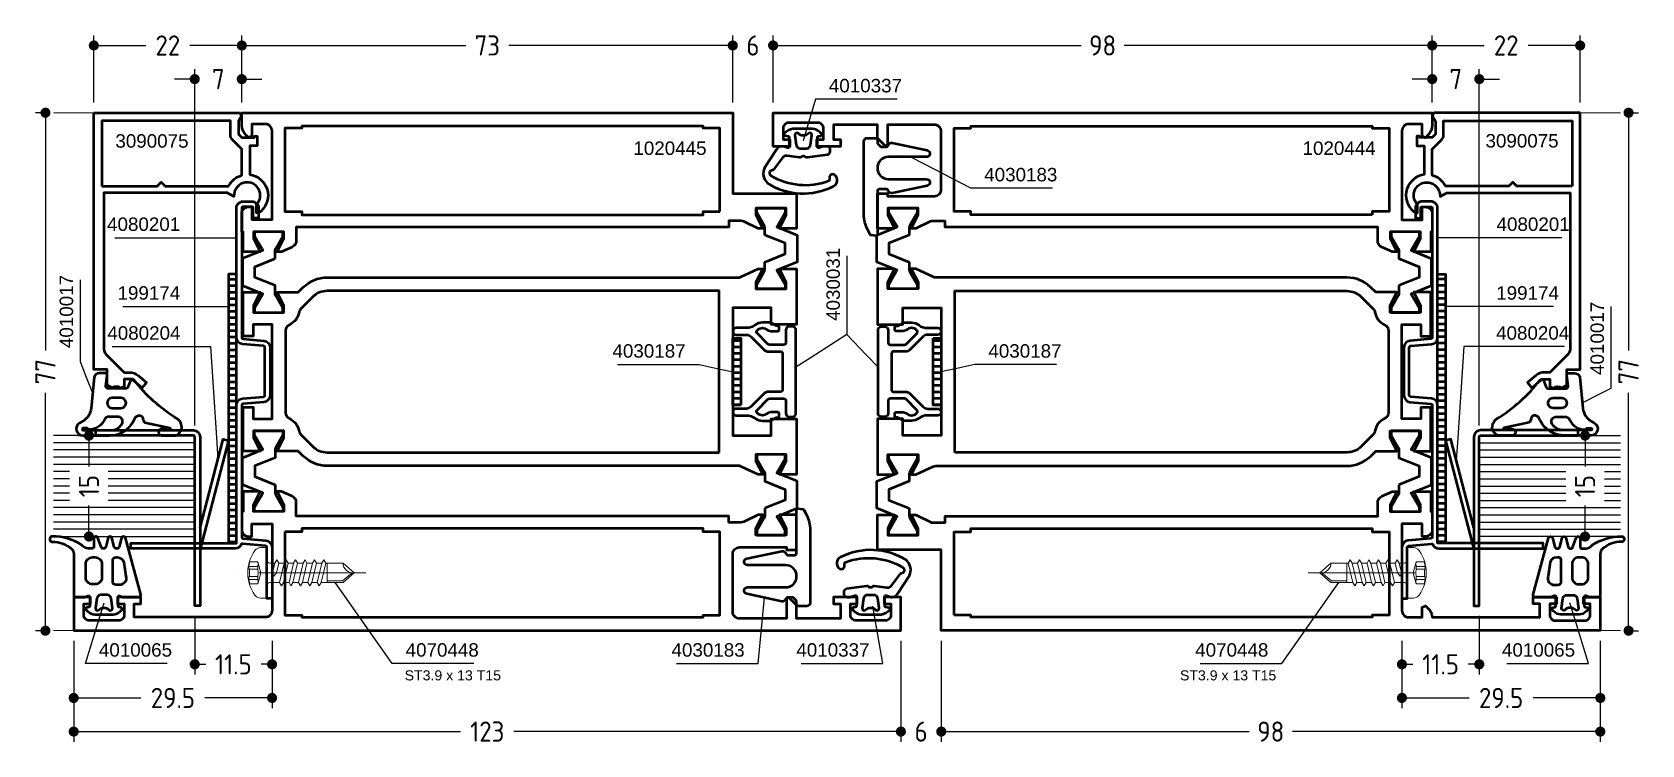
# Model space of a CAD drawing. Header units: millimetres. Extents: x 54 to 293, y 130 to 236.
import ezdxf

# ---------------------------------------------------------------- set-up
doc = ezdxf.new("R2010")
doc.units = ezdxf.units.MM
doc.linetypes.add('CENTER', pattern=[50.8, 31.75, -6.35, 6.35, -6.35])
doc.linetypes.add('HIDDEN', pattern=[9.525, 6.35, -3.175])
for name, color, linetype, lineweight in [('AM_5', 3, 'Continuous', 25), ('AM_C', 50, 'Continuous', 50), ('AM_S', 80, 'Continuous', 50), ('Cent3', 70, 'CENTER', 18), ('CHide4', 10, 'HIDDEN', 13), ('Cont2', 2, 'Continuous', 25), ('Cont3', 70, 'Continuous', 18), ('Cont4', 10, 'Continuous', 13)]:
    doc.layers.add(name, color=color, linetype=linetype, lineweight=lineweight)
doc.styles.add('HBS_DIMTEXTSTYLE', font='isocp.shx')
doc.styles.add('SWISSL', font='swissl.ttf')
doc.dimstyles.new('Konstruktionsschnitt 1-1$0', dxfattribs={"dimscale": 0, "dimtxt": 3, "dimasz": 1.5, "dimexe": 1.5, "dimexo": 1.5, "dimgap": 1.5, "dimtad": 0, "dimdsep": 46, "dimtxsty": 'HBS_DIMTEXTSTYLE', "dimblk": 'PUNKT', "dimcen": 0, "dimclrd": 3, "dimclre": 3, "dimclrt": 2, "dimadec": 1, "dimazin": 2, "dimtfac": 0.7, "dimtofl": 0, "dimtmove": 0, "dimatfit": 3, "dimfxl": 0, "dimtolj": 1, "dimtzin": 0, "dimarcsym": 0})

msp = doc.modelspace()

# ---------------------------------------------------------------- texts
at = {"layer": 'AM_5', "color": 2, "char_height": 2, "style": 'SWISSL'}
for s, insert, attachment_point in [('3090075', (65.89, 221.154), 1), ('3090075', (280.49, 219.154), 9), ('1020445', (153.79, 218.054), 9), ('1020444', (253.29, 218.054), 9)]:
    msp.add_mtext(s, dxfattribs=dict(at, insert=insert, attachment_point=attachment_point))

# ---------------------------------------------------------------- blocks, each defined once
blk = doc.blocks.new('*U26', base_point=(43.9, 167.94))
for p, q in [((43.9, 181.87), (22.9, 181.87)), ((43.9, 180.8), (22.9, 180.8)), ((43.9, 179.73), (22.9, 179.73)), ((43.9, 178.66), (22.9, 178.66)), ((25.29, 177.59), (22.9, 177.59)), ((43.9, 177.59), (31.04, 177.59)), ((25.29, 176.51), (22.9, 176.51)), ((25.29, 175.44), (22.9, 175.44)), ((43.9, 176.51), (31.04, 176.51)), ((43.9, 175.44), (31.04, 175.44)), ((25.29, 174.37), (22.9, 174.37)), ((25.29, 173.3), (22.9, 173.3)), ((43.9, 174.37), (31.04, 174.37)), ((43.9, 173.3), (31.04, 173.3)), ((43.9, 172.23), (22.9, 172.23)), ((43.9, 171.16), (22.9, 171.16)), ((43.9, 170.09), (22.9, 170.09)), ((43.9, 169.01), (22.9, 169.01))]:
    blk.add_line(p, q)
blk.add_lwpolyline([(22.9, 167.94), (43.9, 167.94), (43.9, 182.94), (22.9, 182.94)])
blk = doc.blocks.new('WS4070448')
at = {"layer": 'Cent3', "ltscale": 0.5}
blk.add_line((8.05, -14.4), (8.07, 4.66), dxfattribs=at)
at = {"layer": 'CHide4', "ltscale": 0.3}
for p, q in [((7.1, 1.69), (7.1, 3.08)), ((7.51, 1.69), (7.51, 2.97)), ((8.63, 1.69), (8.63, 2.97)), ((9.04, 1.69), (9.04, 3.08))]:
    blk.add_line(p, q, dxfattribs=at)
for points in [[(6.42, 2.92), (6.42, 1.69)], [(9.72, 2.92), (9.72, 1.69)], [(6.42, 1.69), (8.07, 1.25)], [(9.72, 1.69), (8.07, 1.25)]]:
    blk.add_lwpolyline(points, dxfattribs=at)
for centre, radius, start, end in [((6.48, 4.2), 1.28, 267.2848, 298.8872), ((8.07, 5.85), 2.94, 250.6988, 289.3012), ((9.66, 4.2), 1.28, 241.1128, 272.7152), ((6.76, 2.85), 1.21, 253.6643, 286.3357), ((8.07, 11.78), 10.13, 264.4948, 275.5052), ((9.38, 2.85), 1.21, 253.6643, 286.3357)]:
    blk.add_arc(centre, radius, start, end, dxfattribs=at)
at = {"layer": 'Cont4'}
for p, q in [((6.62, -8.64), (6.62, -11)), ((6.62, -8.64), (9.52, -8.64)), ((9.52, -11), (9.52, -8.64)), ((6.62, -11), (8.07, -12.64)), ((8.07, -12.64), (9.52, -11))]:
    blk.add_line(p, q, dxfattribs=at)
blk.add_lwpolyline([(11.39, 2.11, 0.314856), (4.74, 2.11, 0.244912), (4.32, 1.29), (4.32, 0.36), (11.82, 0.36), (11.82, 1.29, 0.244912), (11.39, 2.11, 0.138291)], format="xyb", dxfattribs=at)
for points in [[(6.12, -1.14), (6.62, -1.43), (8.07, -1.08), (8.57, -0.71), (8.07, -0.51), (6.62, -0.85)], [(6.12, -2.54), (6.62, -2.83), (9.52, -2.14), (10.02, -1.85), (9.52, -1.56), (6.62, -2.25)], [(6.12, -3.94), (6.62, -4.23), (9.52, -3.54), (10.02, -3.25), (9.52, -2.96), (6.62, -3.65)], [(6.12, -5.34), (6.62, -5.63), (9.52, -4.94), (10.02, -4.65), (9.52, -4.36), (6.62, -5.05)], [(6.12, -6.74), (6.62, -7.03), (9.52, -6.34), (10.02, -6.05), (9.52, -5.76), (6.62, -6.45)], [(6.12, -8.14), (6.62, -8.43), (9.52, -7.74), (10.02, -7.45), (9.52, -7.16), (6.62, -7.85)]]:
    blk.add_lwpolyline(points, close=True, dxfattribs=at)
for points in [[(6.62, -0.14), (6.62, -0.85)], [(6.62, -1.43), (6.62, -1.85)], [(6.62, -1.43), (6.62, -2.25)], [(6.62, -1.43), (6.62, -2.25)], [(9.52, -0.14), (9.52, -1.56)], [(9.52, -2.14), (9.52, -2.96)], [(6.62, -2.83), (6.62, -3.65)], [(6.62, -4.23), (6.62, -5.05)], [(9.52, -3.54), (9.52, -4.36)], [(6.62, -5.63), (6.62, -6.45)], [(6.62, -7.03), (6.62, -7.85)], [(9.52, -4.94), (9.52, -5.76)], [(9.52, -6.34), (9.52, -7.16)], [(6.62, -8.43), (6.62, -8.64)], [(9.27, -8.64), (9.27, -10.89), (8.1, -12.28)], [(9.52, -7.74), (9.52, -8.64)], [(9.52, -9.14), (9.52, -9.96)], [(6.62, -9.83), (6.62, -10.65)]]:
    blk.add_lwpolyline(points, dxfattribs=at)
for centre, radius, start, end in [((6.12, -0.14), 0.5, 0, 90), ((10.02, -0.14), 0.5, 90, 180), ((6.61, -12.47), 1.47, 353.4244, 89.6688)]:
    blk.add_arc(centre, radius, start, end, dxfattribs=at)
blk = doc.blocks.new('PUNKT')
at = {"color": 0, "linetype": 'Continuous'}
blk.add_line((-0.5, 0), (-1, 0), dxfattribs=at)
at = {"color": 0, "linetype": 'Continuous', "const_width": 0.5}
blk.add_lwpolyline([(-0.25, 0, 1), (0.25, 0, 1)], format="xyb", close=True, dxfattribs=at)
blk = doc.blocks.new('*D27')
at = {"layer": 'AM_5', "color": 3, "lineweight": -2, "transparency": 16777216}
for p, q in [((268.69, 149.55), (268.69, 140.85)), ((257.19, 145.85), (257.19, 140.85)), ((258.69, 142.35), (258.83, 142.35)), ((267.19, 142.35), (267.05, 142.35))]:
    blk.add_line(p, q, dxfattribs=at)
at = {"layer": 'AM_5', "color": 3, "lineweight": -2, "transparency": 16777216, "xscale": 1.5, "yscale": 1.5, "zscale": 1.5, "rotation": 180}
blk.add_blockref('PUNKT', (257.19, 142.35), dxfattribs=at)
at = {"layer": 'AM_5', "color": 3, "lineweight": -2, "transparency": 16777216, "xscale": 1.5, "yscale": 1.5, "zscale": 1.5}
blk.add_blockref('PUNKT', (268.69, 142.35), dxfattribs=at)
at = {"layer": 'AM_5', "color": 2, "transparency": 16777216, "insert": (262.94, 142.35), "char_height": 3, "attachment_point": 5, "style": 'HBS_DIMTEXTSTYLE'}
blk.add_mtext('\\A1;11.5', dxfattribs=at)
blk = doc.blocks.new('*D28')
at = {"layer": 'AM_5', "color": 3, "lineweight": -2, "transparency": 16777216}
for p, q in [((257.19, 145.85), (257.19, 135.85)), ((286.69, 145.85), (286.69, 135.85)), ((258.69, 137.35), (267.18, 137.35)), ((285.19, 137.35), (276.7, 137.35))]:
    blk.add_line(p, q, dxfattribs=at)
at = {"layer": 'AM_5', "color": 3, "lineweight": -2, "transparency": 16777216, "xscale": 1.5, "yscale": 1.5, "zscale": 1.5, "rotation": 180}
blk.add_blockref('PUNKT', (257.19, 137.35), dxfattribs=at)
at = {"layer": 'AM_5', "color": 3, "lineweight": -2, "transparency": 16777216, "xscale": 1.5, "yscale": 1.5, "zscale": 1.5}
blk.add_blockref('PUNKT', (286.69, 137.35), dxfattribs=at)
at = {"layer": 'AM_5', "color": 2, "transparency": 16777216, "insert": (271.94, 137.35), "char_height": 3, "attachment_point": 5, "style": 'HBS_DIMTEXTSTYLE'}
blk.add_mtext('\\A1;29.5', dxfattribs=at)
blk = doc.blocks.new('*D29')
at = {"layer": 'AM_5', "color": 3, "lineweight": -2, "transparency": 16777216}
for p, q in [((188.69, 145.85), (188.69, 130.85)), ((286.69, 145.85), (286.69, 130.85)), ((190.19, 132.35), (234.48, 132.35)), ((285.19, 132.35), (240.9, 132.35))]:
    blk.add_line(p, q, dxfattribs=at)
at = {"layer": 'AM_5', "color": 3, "lineweight": -2, "transparency": 16777216, "xscale": 1.5, "yscale": 1.5, "zscale": 1.5, "rotation": 180}
blk.add_blockref('PUNKT', (188.69, 132.35), dxfattribs=at)
at = {"layer": 'AM_5', "color": 3, "lineweight": -2, "transparency": 16777216, "xscale": 1.5, "yscale": 1.5, "zscale": 1.5}
blk.add_blockref('PUNKT', (286.69, 132.35), dxfattribs=at)
at = {"layer": 'AM_5', "color": 2, "transparency": 16777216, "insert": (237.69, 132.35), "char_height": 3, "attachment_point": 5, "style": 'HBS_DIMTEXTSTYLE'}
blk.add_mtext('\\A1;98', dxfattribs=at)
blk = doc.blocks.new('*D30')
at = {"layer": 'AM_5', "color": 3, "lineweight": -2, "transparency": 16777216}
for p, q in [((182.69, 145.85), (182.69, 130.85)), ((188.69, 145.85), (188.69, 130.85)), ((181.19, 132.35), (179.69, 132.35)), ((190.19, 132.35), (191.69, 132.35))]:
    blk.add_line(p, q, dxfattribs=at)
at = {"layer": 'AM_5', "color": 3, "lineweight": -2, "transparency": 16777216, "xscale": 1.5, "yscale": 1.5, "zscale": 1.5}
blk.add_blockref('PUNKT', (182.69, 132.35), dxfattribs=at)
at = {"layer": 'AM_5', "color": 3, "lineweight": -2, "transparency": 16777216, "xscale": 1.5, "yscale": 1.5, "zscale": 1.5, "rotation": 180}
blk.add_blockref('PUNKT', (188.69, 132.35), dxfattribs=at)
at = {"layer": 'AM_5', "color": 2, "transparency": 16777216, "insert": (185.69, 132.35), "char_height": 3, "attachment_point": 5, "style": 'HBS_DIMTEXTSTYLE'}
blk.add_mtext('\\A1;6', dxfattribs=at)
blk = doc.blocks.new('*D31')
at = {"layer": 'AM_5', "color": 3, "lineweight": -2, "transparency": 16777216}
for p, q in [((59.69, 145.86), (59.69, 130.85)), ((182.69, 145.85), (182.69, 130.85)), ((61.19, 132.35), (117.23, 132.35)), ((181.19, 132.35), (125.15, 132.35))]:
    blk.add_line(p, q, dxfattribs=at)
at = {"layer": 'AM_5', "color": 3, "lineweight": -2, "transparency": 16777216, "xscale": 1.5, "yscale": 1.5, "zscale": 1.5, "rotation": 180}
blk.add_blockref('PUNKT', (59.69, 132.35), dxfattribs=at)
at = {"layer": 'AM_5', "color": 3, "lineweight": -2, "transparency": 16777216, "xscale": 1.5, "yscale": 1.5, "zscale": 1.5}
blk.add_blockref('PUNKT', (182.69, 132.35), dxfattribs=at)
at = {"layer": 'AM_5', "color": 2, "transparency": 16777216, "insert": (121.19, 132.35), "char_height": 3, "attachment_point": 5, "style": 'HBS_DIMTEXTSTYLE'}
blk.add_mtext('\\A1;123', dxfattribs=at)
blk = doc.blocks.new('*D32')
at = {"layer": 'AM_5', "color": 3, "lineweight": -2, "transparency": 16777216}
for p, q in [((261.69, 225.85), (261.69, 230.85)), ((268.69, 177.85), (268.69, 230.85)), ((260.19, 229.35), (258.69, 229.35)), ((270.19, 229.35), (271.69, 229.35))]:
    blk.add_line(p, q, dxfattribs=at)
at = {"layer": 'AM_5', "color": 3, "lineweight": -2, "transparency": 16777216, "xscale": 1.5, "yscale": 1.5, "zscale": 1.5}
blk.add_blockref('PUNKT', (261.69, 229.35), dxfattribs=at)
at = {"layer": 'AM_5', "color": 3, "lineweight": -2, "transparency": 16777216, "xscale": 1.5, "yscale": 1.5, "zscale": 1.5, "rotation": 180}
blk.add_blockref('PUNKT', (268.69, 229.35), dxfattribs=at)
at = {"layer": 'AM_5', "color": 2, "transparency": 16777216, "insert": (265.19, 229.35), "char_height": 3, "attachment_point": 5, "style": 'HBS_DIMTEXTSTYLE'}
blk.add_mtext('\\A1;7', dxfattribs=at)
blk = doc.blocks.new('*D33')
at = {"layer": 'AM_5', "color": 3, "lineweight": -2, "transparency": 16777216}
for p, q in [((261.69, 225.85), (261.69, 235.85)), ((283.69, 225.85), (283.69, 235.85)), ((263.19, 234.35), (269.41, 234.35)), ((282.19, 234.35), (275.97, 234.35))]:
    blk.add_line(p, q, dxfattribs=at)
at = {"layer": 'AM_5', "color": 3, "lineweight": -2, "transparency": 16777216, "xscale": 1.5, "yscale": 1.5, "zscale": 1.5, "rotation": 180}
blk.add_blockref('PUNKT', (261.69, 234.35), dxfattribs=at)
at = {"layer": 'AM_5', "color": 3, "lineweight": -2, "transparency": 16777216, "xscale": 1.5, "yscale": 1.5, "zscale": 1.5}
blk.add_blockref('PUNKT', (283.69, 234.35), dxfattribs=at)
at = {"layer": 'AM_5', "color": 2, "transparency": 16777216, "insert": (272.69, 234.35), "char_height": 3, "attachment_point": 5, "style": 'HBS_DIMTEXTSTYLE'}
blk.add_mtext('\\A1;22', dxfattribs=at)
blk = doc.blocks.new('*D34')
at = {"layer": 'AM_5', "color": 3, "lineweight": -2, "transparency": 16777216}
for p, q in [((163.69, 225.85), (163.69, 235.85)), ((261.69, 225.85), (261.69, 235.85)), ((165.19, 234.35), (209.48, 234.35)), ((260.19, 234.35), (215.9, 234.35))]:
    blk.add_line(p, q, dxfattribs=at)
at = {"layer": 'AM_5', "color": 3, "lineweight": -2, "transparency": 16777216, "xscale": 1.5, "yscale": 1.5, "zscale": 1.5, "rotation": 180}
blk.add_blockref('PUNKT', (163.69, 234.35), dxfattribs=at)
at = {"layer": 'AM_5', "color": 3, "lineweight": -2, "transparency": 16777216, "xscale": 1.5, "yscale": 1.5, "zscale": 1.5}
blk.add_blockref('PUNKT', (261.69, 234.35), dxfattribs=at)
at = {"layer": 'AM_5', "color": 2, "transparency": 16777216, "insert": (212.69, 234.35), "char_height": 3, "attachment_point": 5, "style": 'HBS_DIMTEXTSTYLE'}
blk.add_mtext('\\A1;98', dxfattribs=at)
blk = doc.blocks.new('*D35')
at = {"layer": 'AM_5', "color": 3, "lineweight": -2, "transparency": 16777216}
for p, q in [((157.69, 225.85), (157.69, 235.85)), ((163.69, 225.85), (163.69, 235.85)), ((156.19, 234.35), (154.69, 234.35)), ((165.19, 234.35), (166.69, 234.35))]:
    blk.add_line(p, q, dxfattribs=at)
at = {"layer": 'AM_5', "color": 3, "lineweight": -2, "transparency": 16777216, "xscale": 1.5, "yscale": 1.5, "zscale": 1.5}
blk.add_blockref('PUNKT', (157.69, 234.35), dxfattribs=at)
at = {"layer": 'AM_5', "color": 3, "lineweight": -2, "transparency": 16777216, "xscale": 1.5, "yscale": 1.5, "zscale": 1.5, "rotation": 180}
blk.add_blockref('PUNKT', (163.69, 234.35), dxfattribs=at)
at = {"layer": 'AM_5', "color": 2, "transparency": 16777216, "insert": (160.69, 234.35), "char_height": 3, "attachment_point": 5, "style": 'HBS_DIMTEXTSTYLE'}
blk.add_mtext('\\A1;6', dxfattribs=at)
blk = doc.blocks.new('*D36')
at = {"layer": 'AM_5', "color": 3, "lineweight": -2, "transparency": 16777216}
for p, q in [((84.69, 225.86), (84.69, 235.85)), ((157.69, 225.85), (157.69, 235.85)), ((86.19, 234.35), (117.98, 234.35)), ((156.19, 234.35), (124.4, 234.35))]:
    blk.add_line(p, q, dxfattribs=at)
at = {"layer": 'AM_5', "color": 3, "lineweight": -2, "transparency": 16777216, "xscale": 1.5, "yscale": 1.5, "zscale": 1.5, "rotation": 180}
blk.add_blockref('PUNKT', (84.69, 234.35), dxfattribs=at)
at = {"layer": 'AM_5', "color": 3, "lineweight": -2, "transparency": 16777216, "xscale": 1.5, "yscale": 1.5, "zscale": 1.5}
blk.add_blockref('PUNKT', (157.69, 234.35), dxfattribs=at)
at = {"layer": 'AM_5', "color": 2, "transparency": 16777216, "insert": (121.19, 234.35), "char_height": 3, "attachment_point": 5, "style": 'HBS_DIMTEXTSTYLE'}
blk.add_mtext('\\A1;73', dxfattribs=at)
blk = doc.blocks.new('*S405')
at = {"layer": 'AM_5', "color": 3}
for p, q in [((161.46, 142.46), (162.39, 152.26)), ((162.39, 152.26), (162.39, 152.26)), ((149.32, 142.46), (161.46, 142.46))]:
    blk.add_line(p, q, dxfattribs=at)
at = {"layer": 'AM_5', "color": 2, "insert": (159.46, 143.46), "char_height": 2, "attachment_point": 9, "style": 'SWISSL'}
blk.add_mtext('4030183', dxfattribs=at)
blk = doc.blocks.new('*S406')
at = {"layer": 'AM_5', "color": 3}
for p, q in [((180.02, 142.46), (178.53, 151)), ((178.53, 151), (178.53, 151)), ((167.87, 142.46), (180.02, 142.46))]:
    blk.add_line(p, q, dxfattribs=at)
at = {"layer": 'AM_5', "color": 2, "insert": (178.02, 143.46), "char_height": 2, "attachment_point": 9, "style": 'SWISSL'}
blk.add_mtext('4010337', dxfattribs=at)
blk = doc.blocks.new('*S407')
at = {"layer": 'AM_5', "color": 3, "linetype": 'Continuous'}
blk.add_line((186.3, 216.63), (184.08, 217.78), dxfattribs=at)
at = {"layer": 'AM_5', "color": 3}
for p, q in [((193.08, 213.12), (186.3, 216.63)), ((205.21, 213.12), (193.08, 213.12))]:
    blk.add_line(p, q, dxfattribs=at)
at = {"layer": 'AM_5', "color": 2, "insert": (195.08, 214.12), "char_height": 2, "attachment_point": 7, "style": 'SWISSL'}
blk.add_mtext('4030183', dxfattribs=at)
blk = doc.blocks.new('*S408')
at = {"layer": 'AM_5', "color": 3}
for p, q in [((169.98, 226.35), (168.87, 222.55)), ((182.13, 226.35), (169.98, 226.35))]:
    blk.add_line(p, q, dxfattribs=at)
at = {"layer": 'AM_5', "color": 3, "linetype": 'Continuous'}
blk.add_line((168.87, 222.55), (168.17, 220.15), dxfattribs=at)
at = {"layer": 'AM_5', "color": 2, "insert": (171.98, 227.35), "char_height": 2, "attachment_point": 7, "style": 'SWISSL'}
blk.add_mtext('4010337', dxfattribs=at)
blk = doc.blocks.new('*S409')
at = {"layer": 'AM_5', "color": 3, "linetype": 'Continuous'}
blk.add_line((246.37, 152.46), (247.81, 154.5), dxfattribs=at)
at = {"layer": 'AM_5', "color": 3}
for p, q in [((239.33, 142.46), (246.37, 152.46)), ((227.18, 142.46), (239.33, 142.46))]:
    blk.add_line(p, q, dxfattribs=at)
at = {"layer": 'AM_5', "color": 2, "insert": (237.33, 143.46), "char_height": 2, "attachment_point": 9, "style": 'SWISSL'}
blk.add_mtext('4070448', dxfattribs=at)
blk = doc.blocks.new('ZAHL links')
at = {"layer": 'AM_5', "color": 2, "style": 'SWISSL'}
blk.add_attdef('XXX', (1.85, -2.5), '', height=1.5, dxfattribs=at)
blk = doc.blocks.new('*S410')
at = {"layer": 'AM_5', "color": 3}
for p, q in [((288.25, 195.52), (288.25, 183.37)), ((288.25, 183.37), (286.26, 182.36))]:
    blk.add_line(p, q, dxfattribs=at)
at = {"layer": 'AM_5', "color": 3, "linetype": 'Continuous'}
blk.add_line((286.26, 182.36), (284.02, 181.23), dxfattribs=at)
at = {"layer": 'AM_5', "color": 2, "insert": (287.25, 185.37), "char_height": 2, "attachment_point": 7, "rotation": 90, "style": 'SWISSL'}
blk.add_mtext('4010017', dxfattribs=at)
blk = doc.blocks.new('*S411')
at = {"layer": 'AM_5', "color": 3, "linetype": 'Continuous'}
blk.add_line((264.99, 205.75), (262.49, 205.75), dxfattribs=at)
at = {"layer": 'AM_5', "color": 3}
blk.add_line((280.96, 205.75), (264.99, 205.75), dxfattribs=at)
at = {"layer": 'AM_5', "color": 2, "insert": (271.26, 206.75), "char_height": 2, "attachment_point": 7, "style": 'SWISSL'}
blk.add_mtext('4080201', dxfattribs=at)
blk = doc.blocks.new('*S412')
at = {"layer": 'AM_5', "color": 3, "linetype": 'Continuous'}
blk.add_line((266.19, 195.53), (263.69, 195.53), dxfattribs=at)
at = {"layer": 'AM_5', "color": 3}
blk.add_line((279.73, 195.53), (266.19, 195.53), dxfattribs=at)
at = {"layer": 'AM_5', "color": 2, "insert": (271.21, 196.53), "char_height": 2, "attachment_point": 7, "style": 'SWISSL'}
blk.add_mtext('199174', dxfattribs=at)
blk = doc.blocks.new('*S413')
at = {"layer": 'AM_5', "color": 3}
for p, q in [((266.41, 189.58), (265.43, 175.26)), ((281.35, 189.58), (266.41, 189.58))]:
    blk.add_line(p, q, dxfattribs=at)
at = {"layer": 'AM_5', "color": 3, "linetype": 'Continuous'}
blk.add_line((265.43, 175.26), (265.26, 172.77), dxfattribs=at)
at = {"layer": 'AM_5', "color": 2, "insert": (271.19, 190.58), "char_height": 2, "attachment_point": 7, "style": 'SWISSL'}
blk.add_mtext('4080204', dxfattribs=at)
blk = doc.blocks.new('*D47')
at = {"layer": 'AM_5', "color": 3, "lineweight": -2, "transparency": 16777216}
for p, q in [((60.31, 176.35), (63.46, 176.35)), ((61.96, 174.85), (61.96, 171.76)), ((61.96, 162.85), (61.96, 165.94)), ((60.31, 161.35), (63.46, 161.35))]:
    blk.add_line(p, q, dxfattribs=at)
at = {"layer": 'AM_5', "color": 3, "lineweight": -2, "transparency": 16777216, "xscale": 1.5, "yscale": 1.5, "zscale": 1.5}
for p, rotation in [((61.96, 176.35), 90), ((61.96, 161.35), 270)]:
    blk.add_blockref('PUNKT', p, dxfattribs=dict(at, rotation=rotation))
at = {"layer": 'AM_5', "color": 2, "transparency": 16777216, "insert": (61.96, 168.85), "char_height": 3, "attachment_point": 5, "rotation": 90, "style": 'HBS_DIMTEXTSTYLE'}
blk.add_mtext('\\A1;15', dxfattribs=at)
blk = doc.blocks.new('*D48')
at = {"layer": 'AM_5', "color": 3, "lineweight": -2, "transparency": 16777216}
for p, q in [((55.19, 224.35), (53.99, 224.35)), ((55.49, 222.85), (55.49, 189)), ((55.49, 148.85), (55.49, 182.7)), ((55.19, 147.35), (53.99, 147.35))]:
    blk.add_line(p, q, dxfattribs=at)
at = {"layer": 'AM_5', "color": 3, "lineweight": -2, "transparency": 16777216, "xscale": 1.5, "yscale": 1.5, "zscale": 1.5}
for p, rotation in [((55.49, 224.35), 90), ((55.49, 147.35), 270)]:
    blk.add_blockref('PUNKT', p, dxfattribs=dict(at, rotation=rotation))
at = {"layer": 'AM_5', "color": 2, "transparency": 16777216, "insert": (55.49, 185.85), "char_height": 3, "attachment_point": 5, "rotation": 90, "style": 'HBS_DIMTEXTSTYLE'}
blk.add_mtext('\\A1;77', dxfattribs=at)
blk = doc.blocks.new('*S414')
at = {"layer": 'AM_5', "color": 3}
for p, q in [((60.63, 199.51), (60.63, 187.36)), ((60.63, 187.36), (61.57, 185.02))]:
    blk.add_line(p, q, dxfattribs=at)
at = {"layer": 'AM_5', "color": 3, "linetype": 'Continuous'}
blk.add_line((61.57, 185.02), (62.51, 182.71), dxfattribs=at)
at = {"layer": 'AM_5', "color": 2, "insert": (59.63, 189.36), "char_height": 2, "attachment_point": 7, "rotation": 90, "style": 'SWISSL'}
blk.add_mtext('4010017', dxfattribs=at)
blk = doc.blocks.new('*S415')
at = {"layer": 'AM_5', "color": 3}
blk.add_line((65.83, 205.75), (81.39, 205.75), dxfattribs=at)
at = {"layer": 'AM_5', "color": 3, "linetype": 'Continuous'}
blk.add_line((81.39, 205.75), (83.89, 205.75), dxfattribs=at)
at = {"layer": 'AM_5', "color": 2, "insert": (75.53, 206.75), "char_height": 2, "attachment_point": 9, "style": 'SWISSL'}
blk.add_mtext('4080201', dxfattribs=at)
blk = doc.blocks.new('*S416')
at = {"layer": 'AM_5', "color": 3}
blk.add_line((67.01, 195.53), (80.19, 195.53), dxfattribs=at)
at = {"layer": 'AM_5', "color": 3, "linetype": 'Continuous'}
blk.add_line((80.19, 195.53), (82.69, 195.53), dxfattribs=at)
at = {"layer": 'AM_5', "color": 2, "insert": (75.53, 196.53), "char_height": 2, "attachment_point": 9, "style": 'SWISSL'}
blk.add_mtext('199174', dxfattribs=at)
blk = doc.blocks.new('*S417')
at = {"layer": 'AM_5', "color": 3}
for p, q in [((65.41, 189.58), (80.03, 189.58)), ((80.03, 189.58), (80.96, 175.26))]:
    blk.add_line(p, q, dxfattribs=at)
at = {"layer": 'AM_5', "color": 3, "linetype": 'Continuous'}
blk.add_line((80.96, 175.26), (81.12, 172.77), dxfattribs=at)
at = {"layer": 'AM_5', "color": 2, "insert": (75.57, 190.58), "char_height": 2, "attachment_point": 9, "style": 'SWISSL'}
blk.add_mtext('4080204', dxfattribs=at)
blk = doc.blocks.new('*S418')
at = {"layer": 'AM_5', "color": 3, "linetype": 'Continuous'}
blk.add_line((63.48, 149.12), (64.21, 151.51), dxfattribs=at)
at = {"layer": 'AM_5', "color": 3}
for p, q in [((61.44, 142.46), (63.48, 149.12)), ((73.57, 142.46), (61.44, 142.46))]:
    blk.add_line(p, q, dxfattribs=at)
at = {"layer": 'AM_5', "color": 2, "insert": (63.44, 143.46), "char_height": 2, "attachment_point": 7, "style": 'SWISSL'}
blk.add_mtext('4010065', dxfattribs=at)
blk = doc.blocks.new('*S419')
at = {"layer": 'AM_5', "color": 3}
for p, q in [((193.7, 186.91), (190.57, 186.24)), ((205.85, 186.91), (193.7, 186.91))]:
    blk.add_line(p, q, dxfattribs=at)
at = {"layer": 'AM_5', "color": 3, "linetype": 'Continuous'}
blk.add_line((190.57, 186.24), (188.12, 185.72), dxfattribs=at)
at = {"layer": 'AM_5', "color": 2, "insert": (195.7, 187.91), "char_height": 2, "attachment_point": 7, "style": 'SWISSL'}
blk.add_mtext('4030187', dxfattribs=at)
blk = doc.blocks.new('*S420')
at = {"layer": 'AM_5', "color": 3}
for p, q in [((140.53, 186.91), (152.68, 186.91)), ((152.68, 186.91), (155.81, 186.24))]:
    blk.add_line(p, q, dxfattribs=at)
at = {"layer": 'AM_5', "color": 3, "linetype": 'Continuous'}
blk.add_line((155.81, 186.24), (158.26, 185.72), dxfattribs=at)
at = {"layer": 'AM_5', "color": 2, "insert": (150.68, 187.91), "char_height": 2, "attachment_point": 9, "style": 'SWISSL'}
blk.add_mtext('4030187', dxfattribs=at)
blk = doc.blocks.new('*S421')
at = {"layer": 'AM_5', "color": 3}
for p, q in [((174.64, 203.1), (174.64, 191.4)), ((174.64, 191.4), (169.19, 187.88)), ((174.64, 191.4), (177.57, 188.32))]:
    blk.add_line(p, q, dxfattribs=at)
at = {"layer": 'AM_5', "color": 3, "linetype": 'Continuous'}
for p, q in [((169.19, 187.88), (167.09, 186.52)), ((177.57, 188.32), (179.29, 186.51))]:
    blk.add_line(p, q, dxfattribs=at)
at = {"layer": 'AM_5', "color": 2, "insert": (173.64, 193.4), "char_height": 2, "attachment_point": 7, "rotation": 90, "style": 'SWISSL'}
blk.add_mtext('4030031', dxfattribs=at)
blk = doc.blocks.new('*S422')
at = {"layer": 'AM_5', "color": 3, "linetype": 'Continuous'}
blk.add_line((100.01, 152.46), (98.57, 154.5), dxfattribs=at)
at = {"layer": 'AM_5', "color": 3}
for p, q in [((107.05, 142.46), (100.01, 152.46)), ((119.2, 142.46), (107.05, 142.46))]:
    blk.add_line(p, q, dxfattribs=at)
at = {"layer": 'AM_5', "color": 2, "insert": (109.05, 143.46), "char_height": 2, "attachment_point": 7, "style": 'SWISSL'}
blk.add_mtext('4070448', dxfattribs=at)
blk = doc.blocks.new('*D55')
at = {"layer": 'AM_5', "color": 3, "lineweight": -2, "transparency": 16777216}
for p, q in [((62.69, 225.85), (62.69, 235.85)), ((84.69, 225.85), (84.69, 235.85)), ((64.19, 234.35), (70.41, 234.35)), ((83.19, 234.35), (76.97, 234.35))]:
    blk.add_line(p, q, dxfattribs=at)
at = {"layer": 'AM_5', "color": 3, "lineweight": -2, "transparency": 16777216, "xscale": 1.5, "yscale": 1.5, "zscale": 1.5, "rotation": 180}
blk.add_blockref('PUNKT', (62.69, 234.35), dxfattribs=at)
at = {"layer": 'AM_5', "color": 3, "lineweight": -2, "transparency": 16777216, "xscale": 1.5, "yscale": 1.5, "zscale": 1.5}
blk.add_blockref('PUNKT', (84.69, 234.35), dxfattribs=at)
at = {"layer": 'AM_5', "color": 2, "transparency": 16777216, "insert": (73.69, 234.35), "char_height": 3, "attachment_point": 5, "style": 'HBS_DIMTEXTSTYLE'}
blk.add_mtext('\\A1;22', dxfattribs=at)
blk = doc.blocks.new('*D56')
at = {"layer": 'AM_5', "color": 3, "lineweight": -2, "transparency": 16777216}
for p, q in [((77.69, 177.85), (77.69, 230.85)), ((84.69, 225.85), (84.69, 230.85)), ((76.19, 229.35), (74.69, 229.35)), ((86.19, 229.35), (87.69, 229.35))]:
    blk.add_line(p, q, dxfattribs=at)
at = {"layer": 'AM_5', "color": 3, "lineweight": -2, "transparency": 16777216, "xscale": 1.5, "yscale": 1.5, "zscale": 1.5}
blk.add_blockref('PUNKT', (77.69, 229.35), dxfattribs=at)
at = {"layer": 'AM_5', "color": 3, "lineweight": -2, "transparency": 16777216, "xscale": 1.5, "yscale": 1.5, "zscale": 1.5, "rotation": 180}
blk.add_blockref('PUNKT', (84.69, 229.35), dxfattribs=at)
at = {"layer": 'AM_5', "color": 2, "transparency": 16777216, "insert": (81.19, 229.35), "char_height": 3, "attachment_point": 5, "style": 'HBS_DIMTEXTSTYLE'}
blk.add_mtext('\\A1;7', dxfattribs=at)
blk = doc.blocks.new('*D57')
at = {"layer": 'AM_5', "color": 3, "lineweight": -2, "transparency": 16777216}
for p, q in [((77.69, 149.55), (77.69, 140.85)), ((89.19, 145.85), (89.19, 140.85)), ((79.19, 142.35), (79.33, 142.35)), ((87.69, 142.35), (87.55, 142.35))]:
    blk.add_line(p, q, dxfattribs=at)
at = {"layer": 'AM_5', "color": 3, "lineweight": -2, "transparency": 16777216, "xscale": 1.5, "yscale": 1.5, "zscale": 1.5, "rotation": 180}
blk.add_blockref('PUNKT', (77.69, 142.35), dxfattribs=at)
at = {"layer": 'AM_5', "color": 3, "lineweight": -2, "transparency": 16777216, "xscale": 1.5, "yscale": 1.5, "zscale": 1.5}
blk.add_blockref('PUNKT', (89.19, 142.35), dxfattribs=at)
at = {"layer": 'AM_5', "color": 2, "transparency": 16777216, "insert": (83.44, 142.35), "char_height": 3, "attachment_point": 5, "style": 'HBS_DIMTEXTSTYLE'}
blk.add_mtext('\\A1;11.5', dxfattribs=at)
blk = doc.blocks.new('*D58')
at = {"layer": 'AM_5', "color": 3, "lineweight": -2, "transparency": 16777216}
for p, q in [((59.69, 145.85), (59.69, 135.85)), ((89.19, 145.85), (89.19, 135.85)), ((61.19, 137.35), (69.68, 137.35)), ((87.69, 137.35), (79.19, 137.35))]:
    blk.add_line(p, q, dxfattribs=at)
at = {"layer": 'AM_5', "color": 3, "lineweight": -2, "transparency": 16777216, "xscale": 1.5, "yscale": 1.5, "zscale": 1.5, "rotation": 180}
blk.add_blockref('PUNKT', (59.69, 137.35), dxfattribs=at)
at = {"layer": 'AM_5', "color": 3, "lineweight": -2, "transparency": 16777216, "xscale": 1.5, "yscale": 1.5, "zscale": 1.5}
blk.add_blockref('PUNKT', (89.19, 137.35), dxfattribs=at)
at = {"layer": 'AM_5', "color": 2, "transparency": 16777216, "insert": (74.44, 137.35), "char_height": 3, "attachment_point": 5, "style": 'HBS_DIMTEXTSTYLE'}
blk.add_mtext('\\A1;29.5', dxfattribs=at)
blk = doc.blocks.new('*D63')
at = {"layer": 'AM_5', "color": 3, "lineweight": -2, "transparency": 16777216}
for p, q in [((286.07, 176.35), (282.92, 176.35)), ((284.42, 174.85), (284.42, 171.76)), ((284.42, 162.85), (284.42, 165.94)), ((286.07, 161.35), (282.92, 161.35))]:
    blk.add_line(p, q, dxfattribs=at)
at = {"layer": 'AM_5', "color": 3, "lineweight": -2, "transparency": 16777216, "xscale": 1.5, "yscale": 1.5, "zscale": 1.5}
for p, rotation in [((284.42, 176.35), 90), ((284.42, 161.35), 270)]:
    blk.add_blockref('PUNKT', p, dxfattribs=dict(at, rotation=rotation))
at = {"layer": 'AM_5', "color": 2, "transparency": 16777216, "insert": (284.42, 168.85), "char_height": 3, "attachment_point": 5, "rotation": 90, "style": 'HBS_DIMTEXTSTYLE'}
blk.add_mtext('\\A1;15', dxfattribs=at)
blk = doc.blocks.new('*D64')
at = {"layer": 'AM_5', "color": 3, "lineweight": -2, "transparency": 16777216}
for p, q in [((290.89, 222.85), (290.89, 189)), ((291.19, 224.35), (292.39, 224.35)), ((290.89, 148.85), (290.89, 182.7)), ((291.19, 147.35), (292.39, 147.35))]:
    blk.add_line(p, q, dxfattribs=at)
at = {"layer": 'AM_5', "color": 3, "lineweight": -2, "transparency": 16777216, "xscale": 1.5, "yscale": 1.5, "zscale": 1.5}
for p, rotation in [((290.89, 224.35), 90), ((290.89, 147.35), 270)]:
    blk.add_blockref('PUNKT', p, dxfattribs=dict(at, rotation=rotation))
at = {"layer": 'AM_5', "color": 2, "transparency": 16777216, "insert": (290.89, 185.85), "char_height": 3, "attachment_point": 5, "rotation": 90, "style": 'HBS_DIMTEXTSTYLE'}
blk.add_mtext('\\A1;77', dxfattribs=at)
blk = doc.blocks.new('*S423')
at = {"layer": 'AM_5', "color": 3, "linetype": 'Continuous'}
blk.add_line((282.9, 149.12), (282.17, 151.51), dxfattribs=at)
at = {"layer": 'AM_5', "color": 3}
for p, q in [((284.94, 142.46), (282.9, 149.12)), ((272.81, 142.46), (284.94, 142.46))]:
    blk.add_line(p, q, dxfattribs=at)
at = {"layer": 'AM_5', "color": 2, "insert": (282.94, 143.46), "char_height": 2, "attachment_point": 9, "style": 'SWISSL'}
blk.add_mtext('4010065', dxfattribs=at)
blk = doc.blocks.new('WI3090075')
for points in [[(0, 22), (0, 0.3), (-0.45, 0.04), (-1.25, 0.5), (-3.2, 0.5), (-3.7, 0), (-3.7, -1.9), (-3.5, -1.9), (-3.5, -2.3), (-4.9, -2.3), (-4.9, -1.2), (-9.2, -1.2), (-9.3, -1.58, -0.652679), (-14.9, -2.49), (-14.9, -2.2), (-13.66, -2.2, 1.382111), (-12.04, 1.13), (-12.48, 1.19), (-11.9, 2.2), (-11.9, 20.5), (-35.19, 20.5, 0.198912), (-35.89, 20.21), (-38.6, 17.5), (-38.6, 16.71, -0.176327), (-39.07, 15.43), (-40.12, 14.18), (-40.88, 14.82), (-39.6, 16.35), (-39.6, 17.5), (-40.7, 17.5), (-40.93, 17.99, 0.339409), (-40.9, 19.21), (-40.5, 20), (-38.2, 20), (-38.2, 22), (0, 22)], [(-10.9, 20.8), (-10.9, 12.58), (-10.32, 12), (-10.9, 11.42), (-10.9, 1.97, -0.213458), (-9.31, 0), (-5.4, 0), (-3.99, 1.41, -0.198912), (-3.28, 1.7), (-1.2, 1.7), (-1.2, 20.8), (-10.9, 20.8)]]:
    blk.add_lwpolyline(points, format="xyb", close=True)
blk = doc.blocks.new('WI1020444')
for points in [[(-14.39, 3.42, 0.185405), (-15.7, 4), (-15.7, 20), (-13.7, 20), (-13.7, 19), (-12.7, 19), (-12.7, 22.5), (-13.7, 22.5), (-13.7, 21.5), (-15.4, 21.5, -0.414214), (-16.2, 22.3), (-16.2, 26.7, -0.414214), (-15.4, 27.5), (-13.7, 27.5), (-13.7, 26.5), (-12.7, 26.5), (-12.7, 29), (-17.7, 29), (-17.7, -69), (-5.7, -69), (-5.7, -78.5), (-2, -78.5), (-2, -78.5), (-0.5, -78.5), (-0.5, -75.95), (-2.5, -76.95), (-3.5, -76.95), (-3.5, -72.45), (-2.5, -72.45), (-0.5, -73.45), (-0.5, -72.8), (-1.6, -70.44), (-1.6, -68.4), (-0.7, -68.4), (-0.7, -4.1), (1.36, -4.1, 0.294108), (2.27, -3.51), (3, -1.9), (3, -1.25), (1, -2.25), (0, -2.25), (0, 2.25), (1, 2.25), (3, 1.25), (3, 3.8), (0, 3.8), (0, 4), (-2.7, 4, 0.414214), (-3.7, 3), (-3.7, 2.5), (-1.8, 2.5), (-1.8, -0.5), (-14.7, -0.5, -0.414214), (-15.7, 0.5), (-15.7, 2.5), (-14.2, 2.5), (-13.99, 3.02), (-14.39, 3.42)], [(3.99, -0.95), (2.87, -0.95, 0.131652), (2.47, -1.06), (0.66, -2.1), (0, -2.1), (0, 2.1), (0.66, 2.1), (2, 1.33), (2.49, 1.04), (2.79, 0.87), (4, 3.88), (8, 3.88), (9.21, 0.87), (11.34, 2.1), (12, 2.1), (12, -2.1), (11.34, -2.1), (9.53, -1.06, 0.131652), (9.13, -0.95), (8.01, -0.95), (6.79, 2.08), (5.21, 2.08)], [(6.8, -8.67, -0.198912), (8.26, -5.14), (9, -4.4), (9, -1.25), (11, -2.25), (12, -2.25), (12, 2.25), (11, 2.25), (9, 1.25), (9, 3.8), (15.5, 3.8), (15.5, 2.3), (13.8, 2.3), (13.8, -0.5), (27.8, -0.5), (27.8, 2.3), (26.1, 2.3), (26.1, 3.8), (32.6, 3.8), (32.6, 1.25), (30.6, 2.25), (29.6, 2.25), (29.6, -2.25), (30.6, -2.25), (32.6, -1.25), (32.6, -4.4), (33.34, -5.14, -0.198912), (34.8, -8.67), (34.8, -69.79, 0.109518), (34.89, -70.21), (36.1, -72.8), (36.1, -73.45), (34.1, -72.45), (33.1, -72.45), (33.1, -76.95), (34.1, -76.95), (36.1, -75.95), (36.1, -78.5), (27.8, -78.5), (27.8, -74.7), (30.3, -74.7), (30.3, -69), (11.3, -69), (11.3, -74.7), (13.8, -74.7), (13.8, -78.5), (5.5, -78.5), (5.5, -75.95), (7.5, -76.95), (8.5, -76.95), (8.5, -72.45), (7.5, -72.45), (5.5, -73.45), (5.5, -72.8), (6.71, -70.21, 0.109518), (6.8, -69.79)], [(33.59, -0.95), (32.47, -0.95, 0.131652), (32.07, -1.06), (30.26, -2.1), (29.6, -2.1), (29.6, 2.1), (30.26, 2.1), (31.6, 1.33), (32.09, 1.04), (32.39, 0.87), (33.6, 3.88), (37.6, 3.88), (38.81, 0.87), (40.94, 2.1), (41.6, 2.1), (41.6, -2.1), (40.94, -2.1), (39.13, -1.06, 0.131652), (38.73, -0.95), (37.61, -0.95), (36.39, 2.08), (34.82, 2.08)], [(38.6, 3.8), (38.6, 1.25), (40.6, 2.25), (41.6, 2.25), (41.6, -2.25), (40.6, -2.25), (38.6, -1.25), (38.6, -1.9), (39.33, -3.51, 0.294108), (40.24, -4.1), (42.3, -4.1), (42.3, -68.4), (43.2, -68.4), (43.2, -70.22, -0.109518), (43.11, -70.64), (42.1, -72.8), (42.1, -73.45), (44.1, -72.45), (45.1, -72.45), (45.1, -76.95), (44.1, -76.95), (42.1, -75.95), (42.1, -78.5), (47.3, -78.5), (47.3, -77), (46.9, -77), (46.9, -70, -0.414214), (47.9, -69), (56.5, -69, -0.414214), (57.5, -70), (57.5, -77), (54.5, -77), (54.36, -77.34), (55.52, -78.5), (57.5, -78.5), (57.5, -85), (55.3, -85), (55.3, -84), (54.3, -84), (54.3, -87.5), (55.3, -87.5), (55.3, -86.5), (57, -86.5, -0.414214), (57.8, -87.3), (57.8, -91.7, -0.414214), (57, -92.5), (55.3, -92.5), (55.3, -91.5), (54.3, -91.5), (54.3, -94), (59.3, -94), (59.3, 4), (57.41, 4, 0.198912), (55.99, 3.41), (55.59, 3.01), (55.8, 2.5), (57.6, 2.5), (57.6, 0.5, -0.414214), (56.6, -0.5), (43.4, -0.5), (43.4, 2.5), (45.3, 2.5), (45.3, 3, 0.414214), (44.3, 4), (41.6, 4), (41.6, 3.8), (38.6, 3.8)], [(8.8, -67), (32.8, -67), (32.8, -8.67, 0.198912), (31.92, -6.55), (30.16, -4.79, 0.154989), (29.63, -4.51, -0.248244), (27.78, -3.09, 0.293963), (26.87, -2.5), (14.74, -2.5, 0.293963), (13.83, -3.09, -0.248244), (11.97, -4.51, 0.154989), (11.44, -4.79), (9.68, -6.55, 0.198912), (8.8, -8.67)], [(0.49, -73.75), (-0.63, -73.75, -0.131652), (-1.03, -73.64), (-2.84, -72.6), (-3.5, -72.6), (-3.5, -76.8), (-2.84, -76.8), (-1.5, -76.03), (-1.01, -75.74), (-0.71, -75.57), (0.5, -78.57), (4.5, -78.57), (5.71, -75.57), (7.84, -76.8), (8.5, -76.8), (8.5, -72.6), (7.84, -72.6), (6.03, -73.64, -0.131652), (5.63, -73.75), (4.51, -73.75), (3.29, -76.77), (1.71, -76.77)], [(37.09, -73.75), (35.97, -73.75, -0.131652), (35.57, -73.64), (33.76, -72.6), (33.1, -72.6), (33.1, -76.8), (33.76, -76.8), (35.1, -76.03), (35.59, -75.74), (35.89, -75.57), (37.1, -78.57), (41.1, -78.57), (42.31, -75.57), (44.44, -76.8), (45.1, -76.8), (45.1, -72.6), (44.44, -72.6), (42.63, -73.64, -0.131652), (42.23, -73.75), (41.11, -73.75), (39.89, -76.77), (38.31, -76.77)]]:
    blk.add_lwpolyline(points, format="xyb", close=True)
for points in [[(-15.4, -67.1), (-3, -67.1), (-3, -64.6), (-2.5, -64.6), (-2.5, -4.9), (-3, -4.9), (-3, -2.4), (-15.4, -2.4), (-15.4, -4.9), (-15.7, -4.9), (-15.7, -64.6), (-15.4, -64.6), (-15.4, -67.1)], [(44.1, -4.9), (44.1, -64.6), (44.6, -64.6), (44.6, -67.1), (57, -67.1), (57, -64.6), (57.3, -64.6), (57.3, -4.9), (57, -4.9), (57, -2.4), (44.6, -2.4), (44.6, -4.9), (44.1, -4.9)]]:
    blk.add_lwpolyline(points, close=True)
blk = doc.blocks.new('WI1020445')
for points in [[(-59.8, 2.2), (-60.81, 4.36, -0.109518), (-60.9, 4.78), (-60.9, 6.6), (-60, 6.6), (-60, 70.9), (-57.94, 70.9, 0.294108), (-57.03, 71.49), (-56.3, 73.1), (-56.3, 73.75), (-58.3, 72.75), (-59.3, 72.75), (-59.3, 77.25), (-58.3, 77.25), (-56.3, 76.25), (-56.3, 78.8), (-59.3, 78.8), (-59.3, 79), (-62, 79, 0.414214), (-63, 78), (-63, 77.5), (-61.1, 77.5), (-61.1, 74.5), (-74, 74.5, -0.414214), (-75, 75.5), (-75, 95), (-73, 95), (-73, 94), (-72, 94), (-72, 97.5), (-73, 97.5), (-73, 96.5), (-74.7, 96.5, -0.414214), (-75.5, 97.3), (-75.5, 101.7, -0.414214), (-74.7, 102.5), (-73, 102.5), (-73, 101.5), (-72, 101.5), (-72, 104), (-77, 104), (-77, -19), (-72, -19), (-72, -16.5), (-73, -16.5), (-73, -17.5), (-74.7, -17.5, -0.414214), (-75.5, -16.7), (-75.5, -12.3, -0.414214), (-74.7, -11.5), (-73, -11.5), (-73, -12.5), (-72, -12.5), (-72, -9), (-73, -9), (-73, -10), (-75.2, -10), (-75.2, -3.5), (-73.22, -3.5), (-72.06, -2.34), (-72.2, -2), (-75.2, -2), (-75.2, 5, -0.414214), (-74.2, 6), (-65.6, 6, -0.414214), (-64.6, 5), (-64.6, -2), (-65, -2), (-65, -3.5), (-59.8, -3.5), (-59.8, -0.95), (-61.8, -1.95), (-62.8, -1.95), (-62.8, 2.55), (-61.8, 2.55), (-59.8, 1.55), (-59.8, 2.2)], [(-17.7, 79), (-15, 79, -0.414214), (-14, 78), (-14, 77.5), (-15.9, 77.5), (-15.9, 74.5), (-2.7, 74.5, 0.414214), (-1.7, 75.5), (-1.7, 77.5), (-3.5, 77.5), (-3.71, 78.01), (-3.31, 78.41, -0.198912), (-1.9, 79), (0, 79), (0, 6), (-12, 6), (-12, -3.5), (-17.2, -3.5), (-17.2, -0.95), (-15.2, -1.95), (-14.2, -1.95), (-14.2, 2.55), (-15.2, 2.55), (-17.2, 1.55), (-17.2, 2.2), (-16.19, 4.36, 0.109518), (-16.1, 4.78), (-16.1, 6.6), (-17, 6.6), (-17, 70.9), (-19.06, 70.9, -0.294108), (-19.97, 71.49), (-20.7, 73.1), (-20.7, 73.75), (-18.7, 72.75), (-17.7, 72.75), (-17.7, 77.25), (-18.7, 77.25), (-20.7, 76.25), (-20.7, 78.8), (-17.7, 78.8), (-17.7, 79)], [(-55.31, 74.05), (-56.43, 74.05, 0.131652), (-56.83, 73.94), (-58.64, 72.9), (-59.3, 72.9), (-59.3, 77.1), (-58.64, 77.1), (-57.3, 76.33), (-56.81, 76.04), (-56.51, 75.87), (-55.3, 78.88), (-51.3, 78.88), (-50.09, 75.87), (-47.96, 77.1), (-47.3, 77.1), (-47.3, 72.9), (-47.96, 72.9), (-49.77, 73.94, 0.131652), (-50.17, 74.05), (-51.29, 74.05), (-52.52, 77.08), (-54.09, 77.08)], [(-52.5, 66.33, -0.198912), (-51.04, 69.86), (-50.3, 70.6), (-50.3, 73.75), (-48.3, 72.75), (-47.3, 72.75), (-47.3, 77.25), (-48.3, 77.25), (-50.3, 76.25), (-50.3, 78.8), (-43.8, 78.8), (-43.8, 77.3), (-45.5, 77.3), (-45.5, 74.5), (-31.5, 74.5), (-31.5, 77.3), (-33.2, 77.3), (-33.2, 78.8), (-26.7, 78.8), (-26.7, 76.25), (-28.7, 77.25), (-29.7, 77.25), (-29.7, 72.75), (-28.7, 72.75), (-26.7, 73.75), (-26.7, 70.6), (-25.96, 69.86, -0.198912), (-24.5, 66.33), (-24.5, 5.21, 0.109518), (-24.41, 4.79), (-23.2, 2.2), (-23.2, 1.55), (-25.2, 2.55), (-26.2, 2.55), (-26.2, -1.95), (-25.2, -1.95), (-23.2, -0.95), (-23.2, -3.5), (-31.5, -3.5), (-31.5, 0.3), (-29, 0.3), (-29, 6), (-48, 6), (-48, 0.3), (-45.5, 0.3), (-45.5, -3.5), (-53.8, -3.5), (-53.8, -0.95), (-51.8, -1.95), (-50.8, -1.95), (-50.8, 2.55), (-51.8, 2.55), (-53.8, 1.55), (-53.8, 2.2), (-52.59, 4.79, 0.109518), (-52.5, 5.21)], [(-21.69, 74.05), (-20.57, 74.05, -0.131652), (-20.17, 73.94), (-18.36, 72.9), (-17.7, 72.9), (-17.7, 77.1), (-18.36, 77.1), (-19.7, 76.33), (-20.19, 76.04), (-20.49, 75.87), (-21.7, 78.88), (-25.7, 78.88), (-26.91, 75.87), (-29.04, 77.1), (-29.7, 77.1), (-29.7, 72.9), (-29.04, 72.9), (-27.23, 73.94, -0.131652), (-26.83, 74.05), (-25.71, 74.05), (-24.49, 77.08), (-22.91, 77.08)], [(-50.5, 8), (-26.5, 8), (-26.5, 66.33, 0.198912), (-27.38, 68.45), (-29.14, 70.21, 0.154989), (-29.67, 70.49, -0.248244), (-31.53, 71.91, 0.293963), (-32.44, 72.5), (-44.57, 72.5, 0.293963), (-45.48, 71.91, -0.248244), (-47.33, 70.49, 0.154989), (-47.86, 70.21), (-49.62, 68.45, 0.198912), (-50.5, 66.33)], [(-58.81, 1.25), (-59.93, 1.25, -0.131652), (-60.33, 1.36), (-62.14, 2.4), (-62.8, 2.4), (-62.8, -1.8), (-62.14, -1.8), (-60.8, -1.03), (-60.31, -0.74), (-60.01, -0.57), (-58.8, -3.58), (-54.8, -3.58), (-53.59, -0.57), (-51.46, -1.8), (-50.8, -1.8), (-50.8, 2.4), (-51.46, 2.4), (-53.27, 1.36, -0.131652), (-53.67, 1.25), (-54.79, 1.25), (-56.02, -1.78), (-57.59, -1.78)], [(-18.19, 1.25), (-17.07, 1.25, 0.131652), (-16.67, 1.36), (-14.86, 2.4), (-14.2, 2.4), (-14.2, -1.8), (-14.86, -1.8), (-16.2, -1.03), (-16.69, -0.74), (-16.99, -0.57), (-18.2, -3.58), (-22.2, -3.58), (-23.41, -0.57), (-25.54, -1.8), (-26.2, -1.8), (-26.2, 2.4), (-25.54, 2.4), (-23.73, 1.36, 0.131652), (-23.33, 1.25), (-22.21, 1.25), (-20.99, -1.78), (-19.41, -1.78)]]:
    blk.add_lwpolyline(points, format="xyb", close=True)
for points in [[(-62.3, 72.6), (-74.7, 72.6), (-74.7, 70.1), (-75, 70.1), (-75, 10.4), (-74.7, 10.4), (-74.7, 7.9), (-62.3, 7.9), (-62.3, 10.4), (-61.8, 10.4), (-61.8, 70.1), (-62.3, 70.1), (-62.3, 72.6)], [(-14.7, 7.9), (-2.3, 7.9), (-2.3, 10.4), (-2, 10.4), (-2, 70.1), (-2.3, 70.1), (-2.3, 72.6), (-14.7, 72.6), (-14.7, 70.1), (-15.2, 70.1), (-15.2, 10.4), (-14.7, 10.4), (-14.7, 7.9)]]:
    blk.add_lwpolyline(points, close=True)
blk = doc.blocks.new('WI199174')
h = blk.add_hatch()
h.set_pattern_fill('LINE', color=256, scale=0.3, angle=-90)
h.set_pattern_definition([(270, (103.3971, 49.9), (0.9525, 4e-16), [])])
h.paths.add_polyline_path([(0, 1.2), (0, 0), (40, 0), (40, 1.2)])
blk.add_lwpolyline([(0, 1.2), (0, 0), (40, 0), (40, 1.2)], close=True)
blk = doc.blocks.new('WI4010017')
for points in [[(-3.46, 2.42, -0.240056), (-5.37, 3.66), (-5.63, 4.12, 0.767327), (-7.5, 3.62), (-7.5, -0.35, 0.286745), (-5.25, -3.94), (-4.85, -4.14, -0.149451), (-4.72, -4.26), (-4.57, -4.53, -0.57735), (-5, -5.28), (-5.12, -5.28), (-5.16, -5.31, 0.158399), (-5.55, -5.6), (-6.36, -9.28, -0.113567), (-6.42, -9.4, -0.190093), (-6.5, -9.19), (-6.5, -8.12, 1), (-7.5, -8.12), (-7.5, -10.18, 0.009709), (-7.5, -10.22, 0.587918), (-5.07, -10.47, -0.09166), (0.81, -3.93, 0.553622), (0.7, -3.44), (-0.3, -3.07, -0.315299), (-0.5, -2.79), (-0.5, -0.1, -0.449698), (-0.16, 0.2), (1.46, 0, 0.449698), (1.8, 0.3), (1.8, 1.16, 0.354573), (1.17, 1.94), (-3.46, 2.42)], [(-3.46, 2.42, -0.240056), (-5.37, 3.66), (-5.63, 4.12, 0.767327), (-7.5, 3.62), (-7.5, -0.35, 0.286745), (-5.25, -3.94), (-4.85, -4.14, -0.149451), (-4.72, -4.26), (-4.57, -4.53, -0.57735), (-5, -5.28), (-5.12, -5.28), (-5.16, -5.31, 0.158399), (-5.55, -5.6), (-6.36, -9.28, -0.113567), (-6.42, -9.4, -0.190093), (-6.5, -9.19), (-6.5, -8.12, 1), (-7.5, -8.12), (-7.5, -10.18, 0.009709), (-7.5, -10.22, 0.587918), (-5.07, -10.47, -0.09166), (0.81, -3.93, 0.553622), (0.7, -3.44), (-0.3, -3.07, -0.315299), (-0.5, -2.79), (-0.5, -0.1, -0.449698), (-0.16, 0.2), (1.46, 0, 0.449698), (1.8, 0.3), (1.8, 1.16, 0.354573), (1.17, 1.94), (-3.46, 2.42)], [(-4.7, -0.28, 0.292811), (-5.16, 0.44, -0.290987), (-6.6, 2.71), (-6.6, 2.92), (-6.5, 2.92, 0.414214), (-6.4, 3.02), (-6.4, 3.62, 0.414214), (-6.5, 3.72), (-6.6, 3.72, 0.414214), (-6.7, 3.62), (-6.7, -0.48, 0.244698), (-5.85, -2.12), (-5.8, -2.15, 0.673804), (-4.71, -1.45), (-4.7, -0.28)], [(-4.7, -0.28, 0.292811), (-5.16, 0.44, -0.290987), (-6.6, 2.71), (-6.6, 2.92), (-6.5, 2.92, 0.414214), (-6.4, 3.02), (-6.4, 3.62, 0.414214), (-6.5, 3.72), (-6.6, 3.72, 0.414214), (-6.7, 3.62), (-6.7, -0.48, 0.244698), (-5.85, -2.12), (-5.8, -2.15, 0.673804), (-4.71, -1.45), (-4.7, -0.28)], [(-1.91, -0.73, 1.006711), (-3.4, -0.73), (-3.4, -2.03, 1.006711), (-1.91, -2.03), (-1.91, -0.73)], [(-1.91, -0.73, 1.006711), (-3.4, -0.73), (-3.4, -2.03, 1.006711), (-1.91, -2.03), (-1.91, -0.73)], [(-1.91, -0.73, 1.006711), (-3.4, -0.73), (-3.4, -2.03, 1.006711), (-1.91, -2.03), (-1.91, -0.73)]]:
    blk.add_lwpolyline(points, format="xyb", close=True)
blk = doc.blocks.new('WI4010065')
for points in [[(0.3, 0, 0.414214), (0, -0.3), (0, -1.62), (0.19, -2.13, -0.520567), (0, -2.4), (-1.33, -2.4, -0.36397), (-1.53, -2.23), (-1.58, -1.97, 0.594937), (-1.91, -1.85), (-2.12, -2.05, 0.208), (-2.6, -3.15), (-2.6, -5.85, 0.208), (-2.12, -6.95), (-1.91, -7.15, 0.594937), (-1.58, -7.03), (-1.53, -6.77, -0.36397), (-1.33, -6.6), (0, -6.6, -0.520567), (0.19, -6.87), (0, -7.38), (0, -9.7, 0.505497), (0.39, -9.99), (8.79, -7.69, 0.751737), (8.78, -7.11), (7.47, -6.76, -0.767327), (7.47, -6.04), (8.78, -5.69, 0.767327), (8.78, -5.11), (7.46, -4.76, -0.767327), (7.46, -4.08), (8.78, -3.59, 0.876976), (8.7, -3), (7.5, -3, -0.414214), (7.2, -2.7), (7.2, -2.48, -0.051818), (7.23, -2.17, -0.225446), (7.75, -1.18, 0.150709), (9, 3.17, 1.016945), (8.2, 3.15, -0.195341), (7.16, 0.33, -0.211259), (6.42, 0)], [(4.9, -1.8, -0.414214), (5.9, -2.8), (5.9, -3.2, -0.414214), (4.9, -4.2), (2.9, -4.2, -0.414214), (1.9, -3.2), (1.9, -2.8, -0.414214), (2.9, -1.8)], [(0.3, -4.98), (0.3, -4.02, 0.378866), (-0.23, -3.43), (-1.66, -3.25, 0.717695), (-1.91, -3.76, -0.421053), (-1.91, -5.24, 0.717695), (-1.66, -5.75), (-0.23, -5.57, 0.378866)], [(5.4, -5.8, -0.414214), (5.9, -6.3), (5.9, -6.49, -0.328465), (5.2, -7.44), (3.1, -7.78, -0.505497), (1.8, -6.83), (1.8, -6.3, -0.414214), (2.3, -5.8)]]:
    blk.add_lwpolyline(points, format="xyb", close=True)
blk = doc.blocks.new('WI4010337')
for points in [[(3, -2.6, -0.059278), (2.91, -2.59, -0.117049), (1.67, -1.96, -0.635393), (1.77, -1.61), (2.23, -1.53, 0.36397), (2.4, -1.33), (2.4, 0.04, 0.520567), (2.13, 0.23), (1.55, 0.02, -0.087489), (1.45, 0), (1.34, 0, -0.254502), (0.5, 0.46), (-1.26, 3.19, -0.346313), (-0.82, 5.48, -0.262362), (8.99, 5.92, -0.532594), (9.19, 4.28, -0.763093), (8.39, 4.81, 0.405422), (8.21, 5.19, 0.226764), (-0.3, 4.4, 0.686875), (-0.04, 3.5, -0.213671), (0.17, 3.38), (1.56, 1.54, 0.272627), (2.03, 1.35), (3.91, 1.62, -0.228564), (4.16, 1.54, 0.398435), (4.84, 1.54, -0.228564), (5.09, 1.62), (8.07, 1.2, -0.373635), (8.5, 0.7), (8.5, 0.5, -0.414214), (8, 0), (7.55, 0, -0.087489), (7.45, 0.02), (6.87, 0.23, 0.520567), (6.6, 0.04), (6.6, -1.33, 0.36397), (6.77, -1.53), (7.03, -1.58, -0.594937), (7.15, -1.91), (6.95, -2.12, -0.208), (5.85, -2.6)], [(4.98, 0.3, -0.378866), (5.57, -0.23), (5.75, -1.66, -0.717695), (5.24, -1.91, 0.421053), (3.76, -1.91, -0.717695), (3.25, -1.66), (3.43, -0.23, -0.378866), (4.02, 0.3)]]:
    blk.add_lwpolyline(points, format="xyb", close=True)
blk = doc.blocks.new('WI4030031')
blk.add_lwpolyline([(6.2, -9.4, 0.414214), (6.7, -8.9), (6.7, -8.4, 0.414214), (6.2, -7.9), (4.3, -7.9, -0.414214), (4, -7.6), (4, -5.44, -0.198912), (4.09, -5.23), (5.7, -3.62, -0.366985), (6.08, -3.59, -0.409938), (6.32, -4.97, 0.152896), (6, -6), (6, -6.6, 0.414214), (6.3, -6.9), (6.6, -6.9, 0.414214), (6.8, -6.7), (6.8, -6.55, -0.131652), (6.84, -6.4), (7.26, -5.67, 0.131652), (7.3, -5.52), (7.3, -4.4, 0.166731), (6.92, -3.3, -0.166731), (6.5, -2.07), (6.5, -0.5, 1), (5.5, -0.5), (5.5, -1.99, -0.198912), (5.21, -2.69), (3.29, -4.61, 0.198912), (3, -5.31), (3, -7.1, -0.414214), (2.7, -7.4), (-2.7, -7.4, -0.414214), (-3, -7.1), (-3, -5.31, 0.198912), (-3.29, -4.61), (-5.21, -2.69, -0.198912), (-5.5, -1.99), (-5.5, -0.5, 1), (-6.5, -0.5), (-6.5, -2.07, -0.166731), (-6.92, -3.3, 0.166731), (-7.3, -4.4), (-7.3, -5.52, 0.131652), (-7.26, -5.67), (-6.84, -6.4, -0.131652), (-6.8, -6.55), (-6.8, -6.7, 0.414214), (-6.6, -6.9), (-6.3, -6.9, 0.414214), (-6, -6.6), (-6, -6, 0.152896), (-6.32, -4.97, -0.409938), (-6.08, -3.59, -0.366985), (-5.7, -3.62), (-4.09, -5.23, -0.198912), (-4, -5.44), (-4, -7.6, -0.414214), (-4.3, -7.9), (-6.2, -7.9, 0.414214), (-6.7, -8.4), (-6.7, -8.9, 0.414214), (-6.2, -9.4), (6.2, -9.4)], format="xyb", close=True)
blk = doc.blocks.new('WI4030183')
blk.add_lwpolyline([(7.3, 2, -0.414214), (7.8, 1.5), (7.8, 0.2, -0.414214), (7.6, 0), (7.08, 0, 0.198912), (6.94, -0.06), (6.59, -0.41, 0.198912), (6.5, -0.62), (6.5, -1.33, 0.341999), (6.72, -1.62, -0.401322), (7.09, -2.2), (5.99, -7.4, -0.900845), (5, -7.3), (5, -1.65, 1), (1.7, -1.65), (1.7, -7.3, -0.900845), (0.71, -7.4), (-0.39, -2.2, -0.401322), (-0.03, -1.62, 0.341999), (0.2, -1.33), (0.2, -0.3, 0.445229), (-0.13, 0), (-6.51, 0, -0.445229), (-6.71, 0.22), (-6.64, 0.89, -0.249328), (-6.54, 1.05), (-5.85, 1.41, -0.120826), (-3.54, 2), (7.3, 2)], format="xyb", close=True)
blk = doc.blocks.new('WI4030187')
h = blk.add_hatch()
h.set_pattern_fill('LINE', color=256, scale=0.3, angle=90)
h.paths.add_polyline_path([(5, 0), (5, 1.2), (-5, 1.2), (-5, 0)])
blk.add_lwpolyline([(5, 1.2), (5, 0), (-5, 0), (-5, 1.2), (5, 1.2)], close=True)
blk = doc.blocks.new('WI4080201')
blk.add_lwpolyline([(-49, 1, 0.414214), (-48.8, 0.8), (-28.48, 0.8, -0.388879), (-27.49, -0.11), (-27.22, -3.22, 0.388879), (-27.02, -3.4), (-19.88, -3.4, 0.388879), (-19.68, -3.22), (-19.41, -0.11, -0.388879), (-18.42, 0.8), (0.8, 0.8, -0.414214), (1.8, -0.2), (1.8, -1.5, -0.414214), (0.8, -2.5), (-0.7, -2.5), (-0.7, -1.7), (0.8, -1.7, 0.414214), (1, -1.5), (1, -0.2, 0.414214), (0.8, 0), (-18.42, 0, 0.388879), (-18.62, -0.18), (-18.89, -3.29, -0.388879), (-19.88, -4.2), (-27.02, -4.2, -0.388879), (-28.01, -3.29), (-28.28, -0.18, 0.388879), (-28.48, 0), (-48.12, 0, 0.388879), (-48.32, -0.18), (-48.61, -3.59, -0.388879), (-49.61, -4.5), (-57.2, -4.5), (-57.2, -3.7), (-49.61, -3.7, 0.388879), (-49.41, -3.52), (-49.11, -0.11, -0.039327), (-49.09, 0.04, -0.331311), (-49.8, 1), (-49.8, 16.5), (-49, 16.5), (-49, 1)], format="xyb", close=True)
blk = doc.blocks.new('WI4080204')
blk.add_lwpolyline([(0.8, 0.2, -0.414214), (-0.2, -0.8), (-25.3, -0.8), (-25.3, 0), (-0.2, 0, 0.414214), (0, 0.2), (0, 14.7), (0.8, 14.7), (0.8, 0.2)], format="xyb", close=True)
blk.add_lwpolyline([(-13.72, -0.8), (-0.53, -4.23), (-0.74, -5), (-16.9, -0.8)])

# ---------------------------------------------------------------- dimensions: what is measured, and where the dimension line sits
at = {"layer": 'AM_5'}
for base, p1, p2, picture, middle in [((84.69, 234.354), (62.69, 224.354), (84.69, 224.354), '*D55', (73.69, 234.354)), ((157.69, 234.354), (84.69, 224.356), (157.69, 224.354), '*D36', (121.19, 234.354)), ((261.69, 234.354), (163.69, 224.354), (261.69, 224.354), '*D34', (212.69, 234.354)), ((283.69, 234.354), (261.69, 224.354), (283.69, 224.354), '*D33', (272.69, 234.354)), ((182.689, 132.353), (59.689, 147.355), (182.689, 147.354), '*D31', (121.189, 132.353)), ((286.69, 132.353), (188.69, 147.353), (286.69, 147.353), '*D29', (237.69, 132.353)), ((286.69, 137.353), (257.19, 147.353), (286.69, 147.353), '*D28', (271.94, 137.353))]:
    dim = msp.add_linear_dim(base=base, p1=p1, p2=p2, dimstyle='Konstruktionsschnitt 1-1$0', override={"dimscale": 1}, dxfattribs=at)
    dim.commit()
    dim.dimension.update_dxf_attribs({"geometry": picture, "text_midpoint": middle})
for base, p1, p2, picture, middle in [((163.69, 234.354), (157.69, 224.354), (163.69, 224.354), '*D35', (160.69, 234.354)), ((268.69, 229.354), (261.69, 224.354), (268.69, 176.352), '*D32', (265.19, 229.354)), ((257.19, 142.353), (268.69, 151.053), (257.19, 147.353), '*D27', (262.94, 142.353)), ((188.69, 132.353), (182.689, 147.354), (188.69, 147.353), '*D30', (185.689, 132.353))]:
    dim = msp.add_linear_dim(base=base, p1=p1, p2=p2, dimstyle='Konstruktionsschnitt 1-1$0', override={"dimscale": 1}, dxfattribs=at)
    dim.commit()
    dim.dimension.update_dxf_attribs({"geometry": picture, "text_midpoint": middle, "dimtype": 160})
for base, p1, p2, angle, picture, middle in [((77.689, 229.354), (84.69, 224.354), (77.689, 176.352), 180, '*D56', (81.189, 229.354)), ((55.49, 224.354), (56.689, 147.353), (56.689, 224.354), 90, '*D48', (55.49, 185.854)), ((290.889, 224.354), (289.69, 147.353), (289.69, 224.354), 90, '*D64', (290.889, 185.854)), ((61.956, 176.352), (58.813, 161.352), (58.813, 176.352), 90, '*D47', (61.956, 168.852)), ((284.423, 176.352), (287.566, 161.352), (287.566, 176.352), 90, '*D63', (284.423, 168.852)), ((89.189, 142.353), (77.689, 151.053), (89.189, 147.353), 180, '*D57', (83.439, 142.353))]:
    dim = msp.add_linear_dim(base=base, p1=p1, p2=p2, angle=angle, dimstyle='Konstruktionsschnitt 1-1$0', override={"dimscale": 1}, dxfattribs=at)
    dim.commit()
    dim.dimension.update_dxf_attribs({"geometry": picture, "text_midpoint": middle, "dimtype": 160})
dim = msp.add_linear_dim(base=(59.689, 137.353), p1=(89.189, 147.353), p2=(59.689, 147.353), angle=180, dimstyle='Konstruktionsschnitt 1-1$0', override={"dimscale": 1}, dxfattribs=at)
dim.commit()
dim.dimension.update_dxf_attribs({"geometry": '*D58', "text_midpoint": (74.439, 137.353)})

# ---------------------------------------------------------------- linework, layer by layer
at = {"layer": 'Cont3'}
for p, q in [((62.689, 224.354), (56.689, 224.354)), ((258.69, 224.354), (273.69, 224.354)), ((283.69, 224.354), (289.69, 224.354)), ((59.689, 147.353), (56.689, 147.353)), ((261.69, 147.353), (273.69, 147.353)), ((286.69, 147.353), (289.69, 147.353))]:
    msp.add_line(p, q, dxfattribs=at)

# ---------------------------------------------------------------- block references
at = {"xscale": -1, "rotation": 90}
msp.add_blockref('WS4070448', (88.75, 164.016), dxfattribs=at)
at = {"rotation": 270}
msp.add_blockref('WS4070448', (257.629, 164.016), dxfattribs=at)
at = {"layer": 'AM_5'}
for name in ['*S408', '*S407', '*S415', '*S411', '*S421', '*S414', '*S416', '*S412', '*S410', '*S417', '*S413', '*S420', '*S419', '*S422', '*S409', '*S418', '*S405', '*S406', '*S423']:
    msp.add_blockref(name, (0, 0), dxfattribs=at)
at = {"layer": 'AM_C', "xscale": -1}
for name, p, rotation in [('WI4010337', (163.69, 219.354), 180), ('WI4080201', (261.69, 209.354), 269.9999999999999), ('WI199174', (262.49, 160.354), 269.9999999999999), ('WI4030031', (188.69, 185.853), 269.9999999999999), ('WI4010017', (281.69, 183.854), 269.9999999999999), ('WI4080204', (268.69, 176.352), 269.9999999999999), ('WI4010065', (286.69, 152.353), 269.9999999999999), ('WI4010337', (182.689, 152.354), 359.9999999999999)]:
    msp.add_blockref(name, p, dxfattribs=dict(at, rotation=rotation))
at = {"layer": 'AM_C'}
for name, p, rotation in [('WI4030183', (179.19, 212.783), 89.99999999999991), ('WI4080201', (84.69, 209.354), 89.99999999999991), ('WI199174', (83.89, 160.354), 89.99999999999991), ('WI4030031', (157.69, 185.855), 89.99999999999991), ('WI4030187', (157.69, 185.855), 270), ('WI4030187', (188.69, 185.853), 89.99999999999991), ('WI4010017', (64.69, 183.854), 89.99999999999991), ('WI4080204', (77.689, 176.352), 89.99999999999991), ('WI4030183', (167.189, 158.798), 270), ('WI4010065', (59.689, 152.355), 89.99999999999991)]:
    msp.add_blockref(name, p, dxfattribs=dict(at, rotation=rotation))
at = {"layer": 'AM_S', "rotation": 89.99999999999991}
for name, p in [('WI1020445', (163.69, 224.356)), ('WI3090075', (84.69, 224.354))]:
    msp.add_blockref(name, p, dxfattribs=at)
at = {"layer": 'AM_S', "xscale": -1, "rotation": 269.9999999999999}
for name, p in [('WI1020444', (257.689, 165.053)), ('WI3090075', (261.69, 224.354))]:
    msp.add_blockref(name, p, dxfattribs=at)
at = {"layer": 'Cont2'}
msp.add_blockref('*U26', (77.689, 161.352), dxfattribs=at)
at = {"layer": 'Cont2', "xscale": -1}
msp.add_blockref('*U26', (268.69, 161.352), dxfattribs=at)
at = {"layer": 'Cont3'}
msp.add_blockref('ZAHL links', (107.052, 142.459), dxfattribs=at).add_auto_attribs({'XXX': 'ST3.9 x 13 T15'})
ref = msp.add_blockref('ZAHL links', (239.327, 142.459), dxfattribs=dict(at, xscale=-1))
ref.add_attrib('XXX', 'ST3.9 x 13 T15', (224.187, 139.96), dxfattribs={"layer": 'AM_5', "color": 2, "height": 1.5, "style": 'SWISSL'})

msp.set_redraw_order([(e.dxf.handle, doc.entitydb.next_handle()) for e in msp.query("TEXT MTEXT ATTDEF DIMENSION ARC_DIMENSION")])  # texts and dimensions are drawn at this point

doc.saveas('drawing.dxf')
